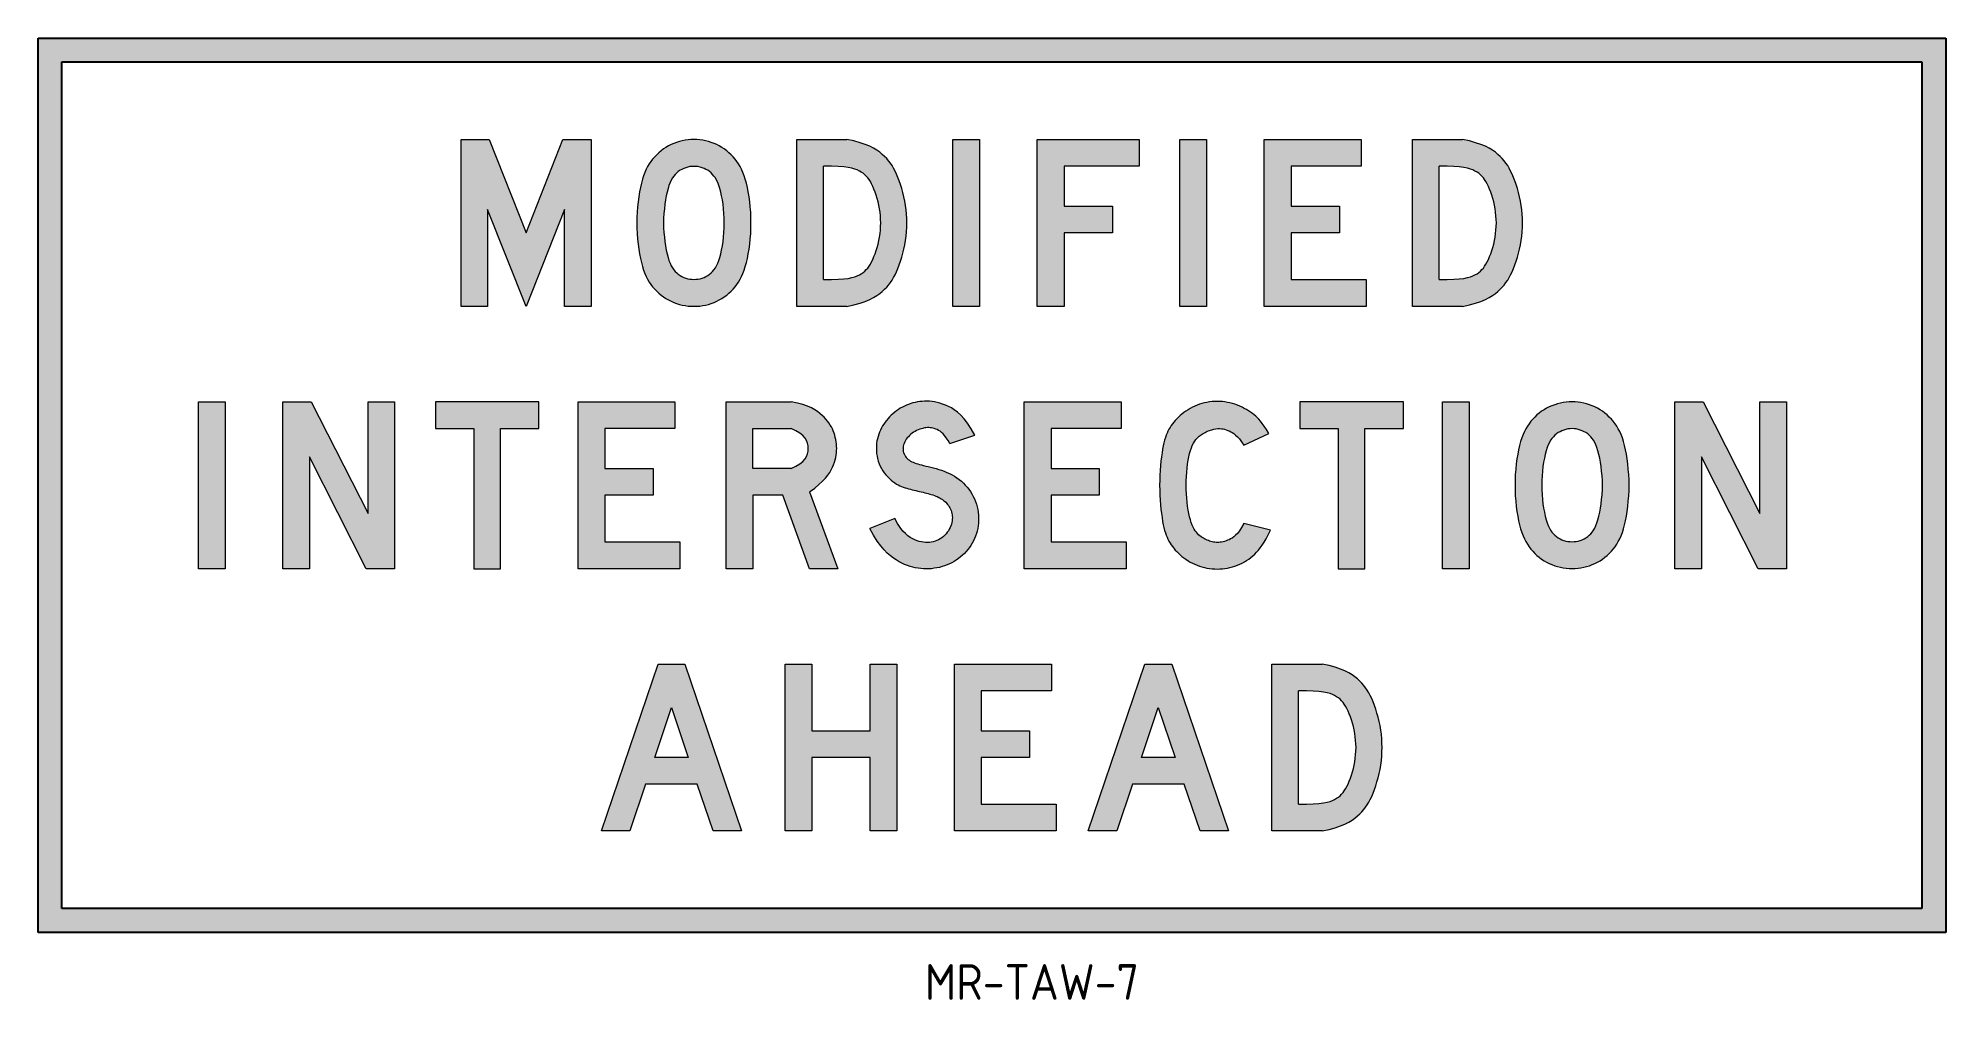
# Model space of a CAD drawing. Header units: millimetres. Extents: x 121 to 281, y 161 to 241.
import ezdxf

# ---------------------------------------------------------------- set-up
doc = ezdxf.new("R2010")
doc.units = ezdxf.units.MM
doc.layers.add('L35', color=3, linetype='Continuous')
doc.layers.add('T25', color=1, linetype='Continuous')
doc.styles.add('iso', font='iso.shx')

msp = doc.modelspace()

# ---------------------------------------------------------------- texts
at = {"layer": 'T25', "color": 3, "style": 'iso'}
msp.add_text('MR-TAW-7', height=3, dxfattribs=at).set_placement((195.51, 160.59))

# ---------------------------------------------------------------- hatches: boundary and pattern name
at = {"layer": 'T25'}
h = msp.add_hatch(color=256, dxfattribs=at)
h.paths.add_polyline_path([(121.14, 241.25), (281.14, 241.25), (281.14, 166.25), (121.14, 166.25)])
h.paths.add_polyline_path([(123.14, 239.25), (279.14, 239.25), (279.14, 168.25), (123.14, 168.25)], flags=16)
h = msp.add_hatch(color=256, dxfattribs=at)
h.paths.add_polyline_path([(165.28, 226.87), (165.28, 218.75), (167.52, 218.75), (167.52, 232.75), (165.14, 232.75), (162.06, 224.91), (158.98, 232.75), (156.61, 232.75), (156.61, 218.75), (158.84, 218.75), (158.84, 226.87), (162.06, 218.75)])
h.paths.add_polyline_path([(180.92, 225.3), (180.92, 225.75), (180.92, 226.2), (180.9, 226.66), (180.86, 227.1), (180.82, 227.53), (180.76, 227.95), (180.7, 228.35), (180.63, 228.73), (180.54, 229.09), (180.45, 229.41), (180.36, 229.71), (180.25, 229.99), (180.14, 230.25), (180.02, 230.49), (179.89, 230.71), (179.75, 230.91), (179.6, 231.11), (179.44, 231.3), (179.26, 231.47), (179.08, 231.64), (178.89, 231.8), (178.69, 231.95), (178.49, 232.08), (178.27, 232.21), (178.05, 232.32), (177.83, 232.42), (177.59, 232.5), (177.36, 232.58), (177.12, 232.64), (176.88, 232.68), (176.63, 232.72), (176.39, 232.74), (176.14, 232.75), (175.89, 232.74), (175.65, 232.72), (175.4, 232.68), (175.16, 232.64), (174.92, 232.58), (174.68, 232.5), (174.45, 232.42), (174.23, 232.32), (174.01, 232.21), (173.79, 232.08), (173.59, 231.95), (173.39, 231.8), (173.2, 231.64), (173.02, 231.47), (172.85, 231.3), (172.68, 231.11), (172.53, 230.91), (172.39, 230.71), (172.26, 230.49), (172.14, 230.25), (172.03, 229.99), (171.92, 229.71), (171.83, 229.41), (171.74, 229.09), (171.66, 228.73), (171.58, 228.35), (171.52, 227.95), (171.46, 227.53), (171.42, 227.1), (171.38, 226.66), (171.36, 226.2), (171.36, 225.75), (171.36, 225.3), (171.38, 224.85), (171.42, 224.4), (171.46, 223.97), (171.52, 223.55), (171.58, 223.15), (171.66, 222.77), (171.74, 222.42), (171.83, 222.09), (171.92, 221.79), (172.03, 221.51), (172.14, 221.25), (172.26, 221.02), (172.39, 220.79), (172.53, 220.59), (172.68, 220.39), (172.85, 220.2), (173.02, 220.02), (173.2, 219.86), (173.39, 219.7), (173.59, 219.55), (173.79, 219.42), (174.01, 219.29), (174.23, 219.18), (174.45, 219.08), (174.68, 219), (174.92, 218.92), (175.16, 218.86), (175.4, 218.82), (175.65, 218.78), (175.89, 218.76), (176.14, 218.76), (176.39, 218.76), (176.63, 218.78), (176.88, 218.82), (177.12, 218.86), (177.36, 218.92), (177.59, 219), (177.83, 219.08), (178.05, 219.18), (178.27, 219.29), (178.49, 219.42), (178.69, 219.55), (178.89, 219.7), (179.08, 219.86), (179.26, 220.02), (179.44, 220.2), (179.6, 220.39), (179.75, 220.59), (179.89, 220.79), (180.02, 221.02), (180.14, 221.25), (180.25, 221.51), (180.36, 221.79), (180.45, 222.09), (180.54, 222.42), (180.63, 222.77), (180.7, 223.15), (180.76, 223.55), (180.82, 223.97), (180.86, 224.4), (180.9, 224.85)])
h.paths.add_polyline_path([(178.68, 225.35), (178.66, 224.95), (178.62, 224.56), (178.58, 224.18), (178.53, 223.82), (178.46, 223.47), (178.39, 223.16), (178.31, 222.86), (178.23, 222.6), (178.14, 222.37), (178.04, 222.16), (177.94, 221.98), (177.82, 221.82), (177.7, 221.68), (177.58, 221.55), (177.44, 221.44), (177.23, 221.29), (176.91, 221.14), (176.57, 221.05), (176.22, 221), (175.88, 221.02), (175.53, 221.09), (175.2, 221.21), (174.98, 221.34), (174.83, 221.44), (174.7, 221.55), (174.57, 221.68), (174.45, 221.82), (174.34, 221.98), (174.24, 222.16), (174.14, 222.37), (174.05, 222.6), (173.97, 222.86), (173.89, 223.16), (173.82, 223.47), (173.75, 223.82), (173.7, 224.18), (173.66, 224.56), (173.62, 224.95), (173.6, 225.35), (173.6, 225.75), (173.6, 226.15), (173.62, 226.55), (173.66, 226.94), (173.7, 227.32), (173.75, 227.68), (173.82, 228.02), (173.89, 228.34), (173.97, 228.63), (174.05, 228.9), (174.14, 229.13), (174.24, 229.34), (174.34, 229.52), (174.45, 229.68), (174.57, 229.82), (174.7, 229.95), (174.83, 230.06), (175.05, 230.21), (175.37, 230.36), (175.7, 230.45), (176.05, 230.5), (176.31, 230.49), (176.57, 230.45), (176.91, 230.36), (177.23, 230.21), (177.44, 230.06), (177.58, 229.95), (177.7, 229.82), (177.82, 229.68), (177.94, 229.52), (178.04, 229.34), (178.14, 229.13), (178.23, 228.9), (178.31, 228.63), (178.39, 228.34), (178.46, 228.02), (178.53, 227.68), (178.58, 227.32), (178.62, 226.94), (178.66, 226.55), (178.68, 226.15), (178.68, 225.75)], flags=16)
h.paths.add_polyline_path([(193.99, 225.38), (194, 225.75), (193.99, 226.12), (193.97, 226.49), (193.94, 226.85), (193.89, 227.22), (193.83, 227.58), (193.75, 227.94), (193.67, 228.29), (193.57, 228.63), (193.47, 228.96), (193.36, 229.27), (193.25, 229.57), (193.13, 229.85), (193.01, 230.1), (192.89, 230.34), (192.76, 230.56), (192.62, 230.76), (192.47, 230.95), (192.31, 231.14), (192.13, 231.32), (191.94, 231.49), (191.73, 231.67), (191.49, 231.84), (191.21, 232.01), (190.89, 232.18), (190.51, 232.33), (190.07, 232.48), (189.55, 232.62), (188.96, 232.75), (184.76, 232.75), (184.76, 218.75), (188.96, 218.75), (189.55, 218.88), (190.07, 219.02), (190.51, 219.16), (190.89, 219.32), (191.21, 219.49), (191.49, 219.66), (191.73, 219.83), (191.94, 220), (192.13, 220.18), (192.31, 220.36), (192.47, 220.54), (192.62, 220.74), (192.76, 220.94), (192.89, 221.16), (193.01, 221.4), (193.13, 221.65), (193.25, 221.93), (193.36, 222.23), (193.47, 222.54), (193.57, 222.87), (193.67, 223.21), (193.75, 223.56), (193.83, 223.92), (193.89, 224.28), (193.94, 224.65), (193.97, 225.01)])
h.paths.add_polyline_path([(187, 230.51), (187.67, 230.5), (188.23, 230.48), (188.7, 230.44), (189.08, 230.39), (189.38, 230.33), (189.63, 230.26), (189.84, 230.19), (190.02, 230.1), (190.18, 230.01), (190.33, 229.91), (190.47, 229.79), (190.6, 229.67), (190.72, 229.53), (190.83, 229.38), (190.94, 229.21), (191.04, 229.02), (191.14, 228.81), (191.24, 228.58), (191.34, 228.33), (191.43, 228.07), (191.51, 227.8), (191.59, 227.52), (191.65, 227.23), (191.71, 226.94), (191.75, 226.64), (191.78, 226.35), (191.8, 226.05), (191.81, 225.75), (191.8, 225.45), (191.78, 225.15), (191.75, 224.86), (191.71, 224.56), (191.65, 224.27), (191.59, 223.98), (191.51, 223.7), (191.43, 223.43), (191.34, 223.16), (191.24, 222.92), (191.14, 222.69), (191.04, 222.48), (190.94, 222.29), (190.83, 222.12), (190.72, 221.96), (190.6, 221.83), (190.47, 221.7), (190.33, 221.59), (190.18, 221.49), (190.02, 221.4), (189.84, 221.31), (189.63, 221.23), (189.38, 221.16), (189.08, 221.1), (188.7, 221.06), (188.23, 221.02), (187.67, 221), (187, 220.99)], flags=16)
h.paths.add_polyline_path([(200.1, 232.75), (197.86, 232.75), (197.86, 218.75), (200.1, 218.75)])
h.paths.add_polyline_path([(211.24, 227.15), (207.18, 227.15), (207.18, 230.51), (213.48, 230.51), (213.48, 232.75), (204.94, 232.75), (204.94, 218.75), (207.18, 218.75), (207.18, 224.91), (211.24, 224.91)])
h.paths.add_polyline_path([(219.14, 232.75), (216.9, 232.75), (216.9, 218.75), (219.14, 218.75)])
h.paths.add_polyline_path([(226.22, 224.91), (230.28, 224.91), (230.28, 227.15), (226.22, 227.15), (226.22, 230.51), (232.1, 230.51), (232.1, 232.75), (223.98, 232.75), (223.98, 218.75), (232.52, 218.75), (232.52, 220.99), (226.22, 220.99)])
h.paths.add_polyline_path([(245.62, 225.38), (245.63, 225.75), (245.62, 226.12), (245.6, 226.49), (245.57, 226.85), (245.52, 227.22), (245.46, 227.58), (245.38, 227.94), (245.3, 228.29), (245.21, 228.63), (245.1, 228.96), (244.99, 229.27), (244.88, 229.57), (244.76, 229.85), (244.64, 230.1), (244.52, 230.34), (244.39, 230.56), (244.25, 230.76), (244.1, 230.95), (243.94, 231.14), (243.76, 231.32), (243.57, 231.49), (243.36, 231.67), (243.12, 231.84), (242.84, 232.01), (242.52, 232.18), (242.14, 232.33), (241.7, 232.48), (241.19, 232.62), (240.59, 232.75), (236.4, 232.75), (236.4, 218.75), (240.59, 218.75), (241.19, 218.88), (241.7, 219.02), (242.14, 219.16), (242.52, 219.32), (242.84, 219.49), (243.12, 219.66), (243.36, 219.83), (243.57, 220), (243.76, 220.18), (243.94, 220.36), (244.1, 220.54), (244.25, 220.74), (244.39, 220.94), (244.52, 221.16), (244.64, 221.4), (244.76, 221.65), (244.88, 221.93), (244.99, 222.23), (245.1, 222.54), (245.21, 222.87), (245.3, 223.21), (245.38, 223.56), (245.46, 223.92), (245.52, 224.28), (245.57, 224.65), (245.6, 225.01)])
h.paths.add_polyline_path([(238.64, 230.51), (239.31, 230.5), (239.87, 230.48), (240.33, 230.44), (240.71, 230.39), (241.02, 230.33), (241.27, 230.26), (241.47, 230.19), (241.65, 230.1), (241.82, 230.01), (241.96, 229.91), (242.1, 229.79), (242.23, 229.67), (242.35, 229.53), (242.46, 229.38), (242.57, 229.21), (242.67, 229.02), (242.78, 228.81), (242.87, 228.58), (242.97, 228.33), (243.06, 228.07), (243.14, 227.8), (243.22, 227.52), (243.28, 227.23), (243.34, 226.94), (243.38, 226.64), (243.41, 226.35), (243.43, 226.05), (243.44, 225.75), (243.43, 225.45), (243.41, 225.15), (243.38, 224.86), (243.34, 224.56), (243.28, 224.27), (243.22, 223.98), (243.14, 223.7), (243.06, 223.43), (242.97, 223.16), (242.87, 222.92), (242.78, 222.69), (242.67, 222.48), (242.57, 222.29), (242.46, 222.12), (242.35, 221.96), (242.23, 221.83), (242.1, 221.7), (241.96, 221.59), (241.82, 221.49), (241.65, 221.4), (241.47, 221.31), (241.27, 221.23), (241.02, 221.16), (240.71, 221.1), (240.33, 221.06), (239.87, 221.02), (239.31, 221), (238.64, 220.99)], flags=16)
h.paths.add_polyline_path([(136.82, 210.75), (134.59, 210.75), (134.59, 196.75), (136.82, 196.75)])
h.paths.add_polyline_path([(143.91, 206.13), (148.66, 196.75), (151.04, 196.75), (151.04, 210.75), (148.81, 210.75), (148.81, 201.37), (144.05, 210.75), (141.67, 210.75), (141.67, 196.75), (143.91, 196.75)])
h.paths.add_polyline_path([(159.93, 208.51), (163.14, 208.51), (163.14, 210.75), (154.47, 210.75), (154.47, 208.51), (157.69, 208.51), (157.69, 196.75), (159.93, 196.75)])
h.paths.add_polyline_path([(172.72, 205.15), (168.67, 205.15), (168.67, 208.51), (174.55, 208.51), (174.55, 210.75), (166.43, 210.75), (166.43, 196.75), (174.96, 196.75), (174.96, 198.99), (168.67, 198.99), (168.67, 202.91), (172.72, 202.91)])
h.paths.add_polyline_path([(186.63, 203.8), (186.93, 204.08), (187.17, 204.34), (187.37, 204.59), (187.53, 204.82), (187.66, 205.05), (187.76, 205.26), (187.85, 205.47), (187.93, 205.68), (187.99, 205.88), (188.04, 206.07), (188.07, 206.27), (188.1, 206.46), (188.11, 206.65), (188.12, 206.83), (188.11, 207.02), (188.1, 207.21), (188.08, 207.4), (188.04, 207.58), (188, 207.76), (187.95, 207.94), (187.9, 208.12), (187.83, 208.3), (187.75, 208.47), (187.67, 208.64), (187.57, 208.8), (187.46, 208.97), (187.34, 209.13), (187.21, 209.29), (187.06, 209.45), (186.9, 209.61), (186.71, 209.77), (186.51, 209.92), (186.27, 210.08), (185.99, 210.23), (185.66, 210.37), (185.27, 210.51), (184.82, 210.63), (184.3, 210.75), (178.84, 210.75), (178.84, 196.75), (181.08, 196.75), (181.08, 202.91), (183.6, 202.91), (185.84, 196.75), (188.21, 196.75), (185.84, 203.19), (186.27, 203.51)])
h.paths.add_polyline_path([(181.08, 205.15), (181.08, 208.51), (184.3, 208.51), (184.7, 208.32), (185.02, 208.12), (185.27, 207.92), (185.46, 207.71), (185.59, 207.49), (185.67, 207.28), (185.72, 207.05), (185.73, 206.83), (185.72, 206.61), (185.67, 206.39), (185.59, 206.17), (185.46, 205.95), (185.27, 205.74), (185.02, 205.54), (184.7, 205.34), (184.3, 205.15)], flags=16)
h.paths.add_polyline_path([(199.06, 203.59), (198.9, 203.76), (198.74, 203.93), (198.57, 204.09), (198.38, 204.23), (198.19, 204.37), (198, 204.5), (197.79, 204.62), (197.58, 204.73), (197.36, 204.83), (197.14, 204.92), (196.91, 205), (196.68, 205.08), (196.45, 205.14), (196.23, 205.21), (196, 205.26), (195.79, 205.31), (195.59, 205.36), (195.4, 205.41), (195.22, 205.45), (195.06, 205.49), (194.83, 205.56), (194.58, 205.65), (194.36, 205.75), (194.16, 205.88), (193.99, 206.04), (193.85, 206.22), (193.75, 206.42), (193.69, 206.63), (193.68, 206.86), (193.71, 207.09), (193.79, 207.32), (193.91, 207.55), (194.07, 207.77), (194.28, 207.97), (194.5, 208.15), (194.75, 208.3), (195.02, 208.42), (195.28, 208.51), (195.54, 208.56), (195.79, 208.58), (196.02, 208.57), (196.24, 208.52), (196.48, 208.44), (196.72, 208.31), (196.9, 208.18), (197.04, 208.06), (197.17, 207.91), (197.31, 207.73), (197.46, 207.51), (197.61, 207.25), (199.71, 207.95), (199.39, 208.49), (199.09, 208.95), (198.8, 209.32), (198.52, 209.63), (198.25, 209.87), (197.98, 210.07), (197.73, 210.23), (197.48, 210.36), (197.24, 210.47), (197, 210.56), (196.77, 210.63), (196.55, 210.69), (196.33, 210.74), (196.11, 210.77), (195.9, 210.79), (195.69, 210.79), (195.49, 210.79), (195.29, 210.78), (195.09, 210.76), (194.89, 210.73), (194.7, 210.7), (194.51, 210.65), (194.33, 210.59), (194.15, 210.53), (193.97, 210.46), (193.79, 210.38), (193.62, 210.29), (193.45, 210.2), (193.29, 210.1), (193.13, 209.99), (192.98, 209.87), (192.83, 209.75), (192.69, 209.62), (192.55, 209.48), (192.42, 209.34), (192.3, 209.19), (192.18, 209.04), (192.07, 208.88), (191.97, 208.72), (191.88, 208.55), (191.79, 208.38), (191.71, 208.21), (191.64, 208.03), (191.58, 207.84), (191.53, 207.65), (191.49, 207.46), (191.46, 207.26), (191.44, 207.05), (191.44, 206.84), (191.44, 206.63), (191.46, 206.41), (191.5, 206.19), (191.54, 205.98), (191.6, 205.76), (191.67, 205.55), (191.76, 205.35), (191.87, 205.15), (191.98, 204.96), (192.11, 204.78), (192.25, 204.61), (192.39, 204.45), (192.54, 204.31), (192.68, 204.17), (192.83, 204.05), (192.98, 203.95), (193.13, 203.85), (193.27, 203.77), (193.41, 203.7), (193.56, 203.64), (193.7, 203.59), (193.85, 203.54), (194, 203.49), (194.15, 203.45), (194.3, 203.41), (194.45, 203.37), (194.6, 203.33), (194.76, 203.3), (194.91, 203.26), (195.06, 203.23), (195.21, 203.19), (195.36, 203.16), (195.58, 203.1), (195.86, 203.03), (196.12, 202.95), (196.38, 202.86), (196.61, 202.76), (196.83, 202.64), (197.04, 202.51), (197.22, 202.36), (197.38, 202.19), (197.52, 201.99), (197.64, 201.78), (197.73, 201.56), (197.79, 201.33), (197.82, 201.09), (197.81, 200.83), (197.76, 200.56), (197.66, 200.28), (197.52, 200), (197.35, 199.73), (197.13, 199.5), (196.88, 199.3), (196.59, 199.14), (196.29, 199.03), (195.97, 198.96), (195.64, 198.94), (195.39, 198.96), (195.22, 198.99), (195.04, 199.03), (194.86, 199.09), (194.68, 199.16), (194.49, 199.25), (194.29, 199.36), (194.09, 199.51), (193.88, 199.69), (193.67, 199.91), (193.45, 200.2), (193.22, 200.54), (192.99, 200.95), (190.89, 200.11), (191.21, 199.55), (191.52, 199.07), (191.81, 198.66), (192.09, 198.33), (192.36, 198.05), (192.62, 197.83), (192.87, 197.64), (193.11, 197.48), (193.35, 197.33), (193.58, 197.21), (193.81, 197.1), (194.04, 197.01), (194.27, 196.94), (194.49, 196.87), (194.71, 196.82), (194.94, 196.78), (195.16, 196.76), (195.39, 196.74), (195.62, 196.73), (195.84, 196.74), (196.07, 196.75), (196.29, 196.78), (196.52, 196.81), (196.73, 196.86), (196.95, 196.92), (197.16, 196.98), (197.37, 197.06), (197.57, 197.15), (197.77, 197.24), (197.96, 197.35), (198.14, 197.47), (198.32, 197.59), (198.5, 197.73), (198.66, 197.87), (198.82, 198.02), (198.97, 198.18), (199.11, 198.35), (199.24, 198.52), (199.36, 198.7), (199.48, 198.89), (199.58, 199.08), (199.67, 199.28), (199.75, 199.48), (199.83, 199.69), (199.89, 199.9), (199.94, 200.12), (199.97, 200.34), (200, 200.56), (200.01, 200.79), (200.01, 201.02), (200, 201.25), (199.97, 201.48), (199.94, 201.71), (199.89, 201.94), (199.83, 202.16), (199.75, 202.38), (199.67, 202.6), (199.57, 202.81), (199.46, 203.02), (199.33, 203.22), (199.2, 203.41)])
h.paths.add_polyline_path([(210.14, 205.15), (206.09, 205.15), (206.09, 208.51), (211.96, 208.51), (211.96, 210.75), (203.85, 210.75), (203.85, 196.75), (212.38, 196.75), (212.38, 198.99), (206.09, 198.99), (206.09, 202.91), (210.14, 202.91)])
h.paths.add_polyline_path([(217.44, 204.48), (217.47, 204.84), (217.5, 205.19), (217.54, 205.52), (217.59, 205.84), (217.65, 206.14), (217.71, 206.41), (217.78, 206.66), (217.86, 206.89), (217.94, 207.09), (218.03, 207.27), (218.14, 207.44), (218.25, 207.59), (218.38, 207.73), (218.52, 207.86), (218.67, 207.98), (218.84, 208.08), (219.02, 208.18), (219.2, 208.27), (219.38, 208.34), (219.57, 208.4), (219.75, 208.45), (220, 208.5), (220.3, 208.51), (220.58, 208.46), (220.84, 208.38), (221.12, 208.26), (221.37, 208.13), (221.57, 207.96), (221.72, 207.82), (221.89, 207.63), (222.07, 207.4), (222.27, 207.11), (224.37, 208.09), (224.15, 208.43), (223.97, 208.71), (223.8, 208.94), (223.66, 209.12), (223.52, 209.28), (223.39, 209.42), (223.26, 209.53), (223.13, 209.65), (222.98, 209.76), (222.83, 209.87), (222.66, 209.98), (222.49, 210.09), (222.3, 210.19), (222.12, 210.29), (221.92, 210.38), (221.72, 210.46), (221.52, 210.54), (221.31, 210.6), (221.1, 210.66), (220.89, 210.7), (220.68, 210.74), (220.46, 210.76), (220.25, 210.78), (220.03, 210.78), (219.82, 210.78), (219.6, 210.76), (219.39, 210.74), (219.17, 210.7), (218.96, 210.66), (218.75, 210.6), (218.55, 210.54), (218.34, 210.46), (218.15, 210.38), (217.95, 210.29), (217.76, 210.19), (217.58, 210.08), (217.4, 209.97), (217.23, 209.85), (217.07, 209.72), (216.91, 209.6), (216.77, 209.46), (216.63, 209.33), (216.51, 209.19), (216.39, 209.05), (216.28, 208.9), (216.17, 208.75), (216.07, 208.6), (215.98, 208.44), (215.9, 208.28), (215.82, 208.12), (215.75, 207.94), (215.68, 207.75), (215.61, 207.54), (215.55, 207.31), (215.5, 207.06), (215.44, 206.78), (215.4, 206.47), (215.35, 206.13), (215.31, 205.77), (215.27, 205.39), (215.24, 204.99), (215.22, 204.59), (215.21, 204.17), (215.2, 203.75), (215.21, 203.33), (215.22, 202.92), (215.24, 202.51), (215.27, 202.11), (215.31, 201.73), (215.35, 201.37), (215.4, 201.03), (215.44, 200.72), (215.5, 200.44), (215.55, 200.19), (215.61, 199.96), (215.68, 199.75), (215.75, 199.56), (215.82, 199.38), (215.9, 199.22), (215.98, 199.06), (216.07, 198.9), (216.17, 198.75), (216.28, 198.6), (216.39, 198.46), (216.51, 198.31), (216.63, 198.18), (216.77, 198.04), (216.91, 197.91), (217.07, 197.78), (217.23, 197.65), (217.4, 197.54), (217.58, 197.42), (217.76, 197.31), (217.95, 197.21), (218.15, 197.12), (218.34, 197.04), (218.55, 196.96), (218.75, 196.9), (218.96, 196.85), (219.17, 196.8), (219.39, 196.77), (219.6, 196.74), (219.82, 196.73), (220.03, 196.72), (220.25, 196.73), (220.46, 196.74), (220.68, 196.77), (220.89, 196.8), (221.1, 196.85), (221.31, 196.9), (221.52, 196.96), (221.72, 197.04), (221.92, 197.12), (222.12, 197.21), (222.31, 197.32), (222.49, 197.43), (222.67, 197.55), (222.85, 197.68), (223.02, 197.82), (223.18, 197.97), (223.33, 198.13), (223.49, 198.3), (223.64, 198.5), (223.79, 198.72), (223.96, 198.97), (224.13, 199.26), (224.31, 199.59), (224.51, 199.97), (222.27, 200.53), (222.07, 200.2), (221.89, 199.93), (221.72, 199.71), (221.56, 199.55), (221.35, 199.36), (221.15, 199.24), (220.96, 199.16), (220.7, 199.06), (220.46, 198.99), (220.22, 198.95), (220, 198.94), (219.77, 198.96), (219.56, 199.01), (219.35, 199.08), (219.12, 199.17), (218.92, 199.27), (218.71, 199.39), (218.52, 199.54), (218.32, 199.74), (218.14, 200), (218.01, 200.23), (217.93, 200.41), (217.85, 200.62), (217.78, 200.84), (217.71, 201.09), (217.65, 201.37), (217.59, 201.67), (217.54, 201.98), (217.5, 202.32), (217.47, 202.66), (217.44, 203.02), (217.43, 203.38), (217.42, 203.75), (217.43, 204.12)])
h.paths.add_polyline_path([(232.42, 208.51), (235.64, 208.51), (235.64, 210.75), (226.97, 210.75), (226.97, 208.51), (230.18, 208.51), (230.18, 196.75), (232.42, 196.75)])
h.paths.add_polyline_path([(241.17, 210.75), (238.93, 210.75), (238.93, 196.75), (241.17, 196.75)])
h.paths.add_polyline_path([(254.57, 203.3), (254.57, 203.75), (254.57, 204.21), (254.55, 204.66), (254.51, 205.1), (254.47, 205.53), (254.41, 205.95), (254.35, 206.35), (254.28, 206.73), (254.19, 207.09), (254.1, 207.41), (254.01, 207.72), (253.9, 207.99), (253.79, 208.25), (253.67, 208.49), (253.54, 208.71), (253.4, 208.91), (253.25, 209.11), (253.09, 209.3), (252.91, 209.47), (252.73, 209.64), (252.54, 209.8), (252.34, 209.95), (252.14, 210.08), (251.92, 210.21), (251.7, 210.32), (251.48, 210.42), (251.25, 210.5), (251.01, 210.58), (250.77, 210.64), (250.53, 210.68), (250.29, 210.72), (250.04, 210.74), (249.79, 210.75), (249.55, 210.74), (249.3, 210.72), (249.05, 210.68), (248.81, 210.64), (248.57, 210.58), (248.34, 210.5), (248.1, 210.42), (247.88, 210.32), (247.66, 210.21), (247.44, 210.08), (247.24, 209.95), (247.04, 209.8), (246.85, 209.64), (246.67, 209.47), (246.5, 209.3), (246.33, 209.11), (246.18, 208.91), (246.04, 208.71), (245.91, 208.49), (245.79, 208.25), (245.68, 207.99), (245.57, 207.72), (245.48, 207.41), (245.39, 207.09), (245.31, 206.73), (245.23, 206.35), (245.17, 205.95), (245.11, 205.53), (245.07, 205.1), (245.03, 204.66), (245.01, 204.21), (245.01, 203.75), (245.01, 203.3), (245.03, 202.85), (245.07, 202.4), (245.11, 201.97), (245.17, 201.55), (245.23, 201.15), (245.31, 200.77), (245.39, 200.42), (245.48, 200.09), (245.57, 199.79), (245.68, 199.51), (245.79, 199.26), (245.91, 199.02), (246.04, 198.8), (246.18, 198.59), (246.33, 198.4), (246.5, 198.21), (246.67, 198.03), (246.85, 197.86), (247.04, 197.71), (247.24, 197.56), (247.44, 197.42), (247.66, 197.3), (247.88, 197.19), (248.1, 197.09), (248.34, 197), (248.57, 196.93), (248.81, 196.87), (249.05, 196.82), (249.3, 196.79), (249.55, 196.77), (249.79, 196.76), (250.04, 196.77), (250.29, 196.79), (250.53, 196.82), (250.77, 196.87), (251.01, 196.93), (251.25, 197), (251.48, 197.09), (251.7, 197.19), (251.92, 197.3), (252.14, 197.42), (252.34, 197.56), (252.54, 197.71), (252.73, 197.86), (252.91, 198.03), (253.09, 198.21), (253.25, 198.4), (253.4, 198.59), (253.54, 198.8), (253.67, 199.02), (253.79, 199.26), (253.9, 199.51), (254.01, 199.79), (254.1, 200.09), (254.19, 200.42), (254.28, 200.77), (254.35, 201.15), (254.41, 201.55), (254.47, 201.97), (254.51, 202.4), (254.55, 202.85)])
h.paths.add_polyline_path([(247.25, 203.35), (247.25, 203.75), (247.25, 204.15), (247.27, 204.55), (247.31, 204.94), (247.35, 205.32), (247.4, 205.68), (247.47, 206.02), (247.54, 206.34), (247.62, 206.64), (247.7, 206.9), (247.79, 207.13), (247.89, 207.34), (247.99, 207.52), (248.1, 207.68), (248.22, 207.82), (248.35, 207.95), (248.49, 208.06), (248.63, 208.16), (248.86, 208.29), (249.19, 208.41), (249.44, 208.47), (249.62, 208.49), (249.88, 208.5), (250.23, 208.46), (250.56, 208.36), (250.88, 208.21), (251.1, 208.06), (251.23, 207.95), (251.36, 207.82), (251.48, 207.68), (251.59, 207.52), (251.69, 207.34), (251.79, 207.13), (251.88, 206.9), (251.96, 206.64), (252.04, 206.34), (252.11, 206.02), (252.18, 205.68), (252.23, 205.32), (252.27, 204.94), (252.31, 204.55), (252.33, 204.15), (252.33, 203.75), (252.33, 203.35), (252.31, 202.95), (252.27, 202.56), (252.23, 202.18), (252.18, 201.82), (252.11, 201.48), (252.04, 201.16), (251.96, 200.86), (251.88, 200.6), (251.79, 200.37), (251.69, 200.16), (251.59, 199.98), (251.48, 199.82), (251.36, 199.68), (251.23, 199.55), (251.1, 199.44), (250.88, 199.29), (250.56, 199.15), (250.23, 199.05), (249.88, 199), (249.62, 199.02), (249.36, 199.05), (249.02, 199.15), (248.78, 199.26), (248.63, 199.34), (248.49, 199.44), (248.35, 199.55), (248.22, 199.68), (248.1, 199.82), (247.99, 199.98), (247.89, 200.16), (247.79, 200.37), (247.7, 200.6), (247.62, 200.86), (247.54, 201.16), (247.47, 201.48), (247.4, 201.82), (247.35, 202.18), (247.31, 202.56), (247.27, 202.95)], flags=16)
h.paths.add_polyline_path([(260.65, 206.13), (265.41, 196.75), (267.78, 196.75), (267.78, 210.75), (265.55, 210.75), (265.55, 201.37), (260.79, 210.75), (258.41, 210.75), (258.41, 196.75), (260.65, 196.75)])
h.paths.add_polyline_path([(175.37, 188.75), (173.14, 188.75), (168.38, 174.75), (170.76, 174.75), (172.09, 178.67), (176.42, 178.67), (177.76, 174.75), (180.13, 174.75)])
h.paths.add_polyline_path([(172.86, 180.91), (174.26, 185.11), (175.65, 180.91)], flags=16)
h.paths.add_polyline_path([(193.16, 188.75), (190.92, 188.75), (190.92, 183.15), (186.02, 183.15), (186.02, 188.75), (183.78, 188.75), (183.78, 174.75), (186.02, 174.75), (186.02, 180.91), (190.92, 180.91), (190.92, 174.75), (193.16, 174.75)])
h.paths.add_polyline_path([(204.29, 183.15), (200.24, 183.15), (200.24, 186.51), (206.12, 186.51), (206.12, 188.75), (198, 188.75), (198, 174.75), (206.53, 174.75), (206.53, 176.99), (200.24, 176.99), (200.24, 180.91), (204.29, 180.91)])
h.paths.add_polyline_path([(216.21, 188.75), (213.97, 188.75), (209.21, 174.75), (211.6, 174.75), (212.93, 178.67), (217.26, 178.67), (218.59, 174.75), (220.97, 174.75)])
h.paths.add_polyline_path([(213.69, 180.91), (215.09, 185.11), (216.49, 180.91)], flags=16)
h.paths.add_polyline_path([(233.83, 182.49), (233.8, 182.86), (233.75, 183.22), (233.69, 183.59), (233.61, 183.94), (233.53, 184.3), (233.43, 184.64), (233.33, 184.97), (233.22, 185.28), (233.11, 185.58), (232.99, 185.85), (232.87, 186.11), (232.74, 186.34), (232.61, 186.56), (232.47, 186.77), (232.32, 186.96), (232.16, 187.14), (231.99, 187.32), (231.79, 187.5), (231.58, 187.67), (231.34, 187.84), (231.07, 188.01), (230.74, 188.18), (230.37, 188.33), (229.93, 188.48), (229.41, 188.62), (228.82, 188.75), (224.62, 188.75), (224.62, 174.75), (228.82, 174.75), (229.41, 174.88), (229.93, 175.02), (230.37, 175.17), (230.74, 175.32), (231.07, 175.49), (231.34, 175.66), (231.58, 175.83), (231.79, 176.01), (231.99, 176.18), (232.16, 176.36), (232.32, 176.55), (232.47, 176.74), (232.61, 176.94), (232.74, 177.16), (232.87, 177.4), (232.99, 177.65), (233.11, 177.93), (233.22, 178.23), (233.33, 178.54), (233.43, 178.87), (233.53, 179.21), (233.61, 179.56), (233.69, 179.92), (233.75, 180.28), (233.8, 180.65), (233.83, 181.02), (233.85, 181.38), (233.86, 181.75), (233.85, 182.12)])
h.paths.add_polyline_path([(226.86, 186.51), (227.53, 186.5), (228.09, 186.48), (228.56, 186.44), (228.94, 186.39), (229.24, 186.34), (229.49, 186.27), (229.7, 186.19), (229.88, 186.1), (230.04, 186.01), (230.19, 185.91), (230.33, 185.8), (230.46, 185.67), (230.58, 185.54), (230.69, 185.38), (230.8, 185.21), (230.9, 185.02), (231, 184.81), (231.1, 184.58), (231.2, 184.33), (231.29, 184.07), (231.37, 183.8), (231.45, 183.52), (231.51, 183.23), (231.57, 182.94), (231.61, 182.64), (231.64, 182.35), (231.66, 182.05), (231.67, 181.75), (231.66, 181.45), (231.64, 181.15), (231.61, 180.86), (231.57, 180.56), (231.51, 180.27), (231.45, 179.98), (231.37, 179.7), (231.29, 179.43), (231.2, 179.17), (231.1, 178.92), (231, 178.69), (230.9, 178.48), (230.8, 178.29), (230.69, 178.12), (230.58, 177.97), (230.46, 177.83), (230.33, 177.7), (230.19, 177.59), (230.04, 177.49), (229.88, 177.4), (229.7, 177.31), (229.49, 177.23), (229.24, 177.17), (228.94, 177.11), (228.56, 177.06), (228.09, 177.02), (227.53, 177), (226.86, 176.99)], flags=16)

# ---------------------------------------------------------------- linework, layer by layer
at = {"color": 3, "lineweight": 0}
for points in [[(156.61, 232.75), (158.98, 232.75), (162.06, 224.91), (165.14, 232.75), (167.52, 232.75), (167.52, 218.75), (165.28, 218.75), (165.28, 226.87), (162.06, 218.75), (158.84, 226.87), (158.84, 218.75), (156.61, 218.75), (156.61, 232.75), (156.61, 232.75)], [(184.76, 218.75), (184.76, 232.75)], [(184.76, 232.75), (188.96, 232.75)], [(188.96, 218.75), (189.55, 218.88), (190.07, 219.02), (190.51, 219.16), (190.89, 219.32), (191.21, 219.49), (191.49, 219.66), (191.73, 219.83), (191.94, 220), (192.13, 220.18), (192.31, 220.36), (192.47, 220.54), (192.62, 220.74), (192.76, 220.94), (192.89, 221.16), (193.01, 221.4), (193.13, 221.65), (193.25, 221.93), (193.36, 222.23), (193.47, 222.54), (193.57, 222.87), (193.67, 223.21), (193.75, 223.56), (193.83, 223.92), (193.89, 224.28), (193.94, 224.65), (193.97, 225.01), (193.99, 225.38), (194, 225.75), (193.99, 226.12), (193.97, 226.49), (193.94, 226.85), (193.89, 227.22), (193.83, 227.58), (193.75, 227.94), (193.67, 228.29), (193.57, 228.63), (193.47, 228.96), (193.36, 229.27), (193.25, 229.57), (193.13, 229.85), (193.01, 230.1), (192.89, 230.34), (192.76, 230.56), (192.62, 230.76), (192.47, 230.95), (192.31, 231.14), (192.13, 231.32), (191.94, 231.49), (191.73, 231.67), (191.49, 231.84), (191.21, 232.01), (190.89, 232.18), (190.51, 232.33), (190.07, 232.48), (189.55, 232.62), (188.96, 232.75)], [(197.86, 232.75), (200.1, 232.75), (200.1, 218.75), (197.86, 218.75), (197.86, 232.75), (197.86, 232.75)], [(204.94, 232.75), (213.48, 232.75), (213.48, 230.51), (207.18, 230.51), (207.18, 227.15), (211.24, 227.15), (211.24, 224.91), (207.18, 224.91), (207.18, 218.75), (204.94, 218.75), (204.94, 232.75), (204.94, 232.75)], [(216.9, 232.75), (219.14, 232.75), (219.14, 218.75), (216.9, 218.75), (216.9, 232.75), (216.9, 232.75)], [(223.98, 232.75), (232.1, 232.75), (232.1, 230.51), (226.22, 230.51), (226.22, 227.15), (230.28, 227.15), (230.28, 224.91), (226.22, 224.91), (226.22, 220.99), (232.52, 220.99), (232.52, 218.75), (223.98, 218.75), (223.98, 232.75), (223.98, 232.75)], [(236.4, 218.75), (236.4, 232.75)], [(236.4, 232.75), (240.59, 232.75)], [(240.59, 218.75), (241.19, 218.88), (241.7, 219.02), (242.14, 219.16), (242.52, 219.32), (242.84, 219.49), (243.12, 219.66), (243.36, 219.83), (243.57, 220), (243.76, 220.18), (243.94, 220.36), (244.1, 220.54), (244.25, 220.74), (244.39, 220.94), (244.52, 221.16), (244.64, 221.4), (244.76, 221.65), (244.88, 221.93), (244.99, 222.23), (245.1, 222.54), (245.21, 222.87), (245.3, 223.21), (245.38, 223.56), (245.46, 223.92), (245.52, 224.28), (245.57, 224.65), (245.6, 225.01), (245.62, 225.38), (245.63, 225.75), (245.62, 226.12), (245.6, 226.49), (245.57, 226.85), (245.52, 227.22), (245.46, 227.58), (245.38, 227.94), (245.3, 228.29), (245.21, 228.63), (245.1, 228.96), (244.99, 229.27), (244.88, 229.57), (244.76, 229.85), (244.64, 230.1), (244.52, 230.34), (244.39, 230.56), (244.25, 230.76), (244.1, 230.95), (243.94, 231.14), (243.76, 231.32), (243.57, 231.49), (243.36, 231.67), (243.12, 231.84), (242.84, 232.01), (242.52, 232.18), (242.14, 232.33), (241.7, 232.48), (241.19, 232.62), (240.59, 232.75)], [(187, 220.99), (187.67, 221), (188.23, 221.02), (188.7, 221.06), (189.08, 221.1), (189.38, 221.16), (189.63, 221.23), (189.84, 221.31), (190.02, 221.4), (190.18, 221.49), (190.33, 221.59), (190.47, 221.7), (190.6, 221.83), (190.72, 221.96), (190.83, 222.12), (190.94, 222.29), (191.04, 222.48), (191.14, 222.69), (191.24, 222.92), (191.34, 223.16), (191.43, 223.43), (191.51, 223.7), (191.59, 223.98), (191.65, 224.27), (191.71, 224.56), (191.75, 224.86), (191.78, 225.15), (191.8, 225.45), (191.81, 225.75), (191.8, 226.05), (191.78, 226.35), (191.75, 226.64), (191.71, 226.94), (191.65, 227.23), (191.59, 227.52), (191.51, 227.8), (191.43, 228.07), (191.34, 228.33), (191.24, 228.58), (191.14, 228.81), (191.04, 229.02), (190.94, 229.21), (190.83, 229.38), (190.72, 229.53), (190.6, 229.67), (190.47, 229.79), (190.33, 229.91), (190.18, 230.01), (190.02, 230.1), (189.84, 230.19), (189.63, 230.26), (189.38, 230.33), (189.08, 230.39), (188.7, 230.44), (188.23, 230.48), (187.67, 230.5), (187, 230.51)], [(187, 220.99), (187, 230.51)], [(238.64, 220.99), (239.31, 221), (239.87, 221.02), (240.33, 221.06), (240.71, 221.1), (241.02, 221.16), (241.27, 221.23), (241.47, 221.31), (241.65, 221.4), (241.82, 221.49), (241.96, 221.59), (242.1, 221.7), (242.23, 221.83), (242.35, 221.96), (242.46, 222.12), (242.57, 222.29), (242.67, 222.48), (242.78, 222.69), (242.87, 222.92), (242.97, 223.16), (243.06, 223.43), (243.14, 223.7), (243.22, 223.98), (243.28, 224.27), (243.34, 224.56), (243.38, 224.86), (243.41, 225.15), (243.43, 225.45), (243.44, 225.75), (243.43, 226.05), (243.41, 226.35), (243.38, 226.64), (243.34, 226.94), (243.28, 227.23), (243.22, 227.52), (243.14, 227.8), (243.06, 228.07), (242.97, 228.33), (242.87, 228.58), (242.78, 228.81), (242.67, 229.02), (242.57, 229.21), (242.46, 229.38), (242.35, 229.53), (242.23, 229.67), (242.1, 229.79), (241.96, 229.91), (241.82, 230.01), (241.65, 230.1), (241.47, 230.19), (241.27, 230.26), (241.02, 230.33), (240.71, 230.39), (240.33, 230.44), (239.87, 230.48), (239.31, 230.5), (238.64, 230.51)], [(238.64, 220.99), (238.64, 230.51)], [(188.96, 218.75), (184.76, 218.75)], [(240.59, 218.75), (236.4, 218.75)], [(134.59, 210.75), (136.82, 210.75), (136.82, 196.75), (134.59, 196.75), (134.59, 210.75), (134.59, 210.75)], [(141.67, 210.75), (144.05, 210.75), (148.81, 201.37), (148.81, 210.75), (151.04, 210.75), (151.04, 196.75), (148.66, 196.75), (143.91, 206.13), (143.91, 196.75), (141.67, 196.75), (141.67, 210.75), (141.67, 210.75)], [(154.47, 210.75), (154.47, 208.51), (157.69, 208.51), (157.69, 196.75), (159.93, 196.75), (159.93, 208.51), (163.14, 208.51), (163.14, 210.75), (154.47, 210.75), (154.47, 210.75)], [(166.43, 210.75), (174.55, 210.75), (174.55, 208.51), (168.67, 208.51), (168.67, 205.15), (172.72, 205.15), (172.72, 202.91), (168.67, 202.91), (168.67, 198.99), (174.96, 198.99), (174.96, 196.75), (166.43, 196.75), (166.43, 210.75), (166.43, 210.75)], [(185.84, 203.19), (188.21, 196.75), (185.84, 196.75), (183.6, 202.91), (181.08, 202.91), (181.08, 196.75), (178.84, 196.75), (178.84, 210.75)], [(178.84, 210.75), (184.3, 210.75)], [(185.84, 203.19), (186.27, 203.51), (186.63, 203.8), (186.93, 204.08), (187.17, 204.34), (187.37, 204.59), (187.53, 204.82), (187.66, 205.05), (187.76, 205.26), (187.85, 205.47), (187.93, 205.68), (187.99, 205.88), (188.04, 206.07), (188.07, 206.27), (188.1, 206.46), (188.11, 206.65), (188.12, 206.83), (188.11, 207.02), (188.1, 207.21), (188.08, 207.4), (188.04, 207.58), (188, 207.76), (187.95, 207.94), (187.9, 208.12), (187.83, 208.3), (187.75, 208.47), (187.67, 208.64), (187.57, 208.8), (187.46, 208.97), (187.34, 209.13), (187.21, 209.29), (187.06, 209.45), (186.9, 209.61), (186.71, 209.77), (186.51, 209.92), (186.27, 210.08), (185.99, 210.23), (185.66, 210.37), (185.27, 210.51), (184.82, 210.63), (184.3, 210.75)], [(199.71, 207.95), (199.39, 208.49), (199.09, 208.95), (198.8, 209.32), (198.52, 209.63), (198.25, 209.87), (197.98, 210.07), (197.73, 210.23), (197.48, 210.36), (197.24, 210.47), (197, 210.56), (196.77, 210.63), (196.55, 210.69), (196.33, 210.74), (196.11, 210.77), (195.9, 210.79), (195.69, 210.79), (195.49, 210.79), (195.29, 210.78), (195.09, 210.76), (194.89, 210.73), (194.7, 210.7), (194.51, 210.65), (194.33, 210.59), (194.15, 210.53), (193.97, 210.46), (193.79, 210.38), (193.62, 210.29), (193.45, 210.2), (193.29, 210.1), (193.13, 209.99), (192.98, 209.87), (192.83, 209.75), (192.69, 209.62), (192.55, 209.48), (192.42, 209.34), (192.3, 209.19), (192.18, 209.04), (192.07, 208.88), (191.97, 208.72), (191.88, 208.55), (191.79, 208.38), (191.71, 208.21), (191.64, 208.03), (191.58, 207.84), (191.53, 207.65), (191.49, 207.46), (191.46, 207.26), (191.44, 207.05), (191.44, 206.84), (191.44, 206.63), (191.46, 206.41), (191.5, 206.19), (191.54, 205.98), (191.6, 205.76), (191.67, 205.55), (191.76, 205.35), (191.87, 205.15), (191.98, 204.96), (192.11, 204.78), (192.25, 204.61), (192.39, 204.45), (192.54, 204.31), (192.68, 204.17), (192.83, 204.05), (192.98, 203.95), (193.13, 203.85), (193.27, 203.77), (193.41, 203.7), (193.56, 203.64), (193.7, 203.59), (193.85, 203.54), (194, 203.49), (194.15, 203.45), (194.3, 203.41), (194.45, 203.37), (194.6, 203.33), (194.76, 203.3), (194.91, 203.26), (195.06, 203.23), (195.21, 203.19), (195.36, 203.16), (195.5, 203.12), (195.64, 203.08), (195.78, 203.05), (195.92, 203.01), (196.05, 202.97), (196.18, 202.93), (196.31, 202.88), (196.43, 202.84), (196.55, 202.79), (196.67, 202.73), (196.78, 202.67), (196.88, 202.61), (196.98, 202.55), (197.08, 202.48), (197.17, 202.4), (197.26, 202.32), (197.34, 202.23), (197.42, 202.14), (197.49, 202.04), (197.55, 201.94), (197.61, 201.84), (197.66, 201.73), (197.71, 201.62), (197.75, 201.51), (197.78, 201.39), (197.8, 201.27), (197.81, 201.15), (197.82, 201.03), (197.81, 200.9), (197.8, 200.77), (197.77, 200.63), (197.73, 200.49), (197.69, 200.35), (197.63, 200.21), (197.56, 200.07), (197.48, 199.93), (197.39, 199.8), (197.29, 199.68), (197.18, 199.56), (197.07, 199.45), (196.94, 199.35), (196.8, 199.26), (196.66, 199.18), (196.52, 199.11), (196.36, 199.06), (196.21, 199.01), (196.05, 198.98), (195.89, 198.95), (195.73, 198.94), (195.56, 198.95), (195.39, 198.96), (195.22, 198.99), (195.04, 199.03), (194.86, 199.09), (194.68, 199.16), (194.49, 199.25), (194.29, 199.36), (194.09, 199.51), (193.88, 199.69), (193.67, 199.91), (193.45, 200.2), (193.22, 200.54), (192.99, 200.95)], [(203.85, 210.75), (211.96, 210.75), (211.96, 208.51), (206.09, 208.51), (206.09, 205.15), (210.14, 205.15), (210.14, 202.91), (206.09, 202.91), (206.09, 198.99), (212.38, 198.99), (212.38, 196.75), (203.85, 196.75), (203.85, 210.75), (203.85, 210.75)], [(224.37, 208.09), (224.15, 208.43), (223.97, 208.71), (223.8, 208.94), (223.66, 209.12), (223.52, 209.28), (223.39, 209.42), (223.26, 209.53), (223.13, 209.65), (222.98, 209.76), (222.83, 209.87), (222.66, 209.98), (222.49, 210.09), (222.3, 210.19), (222.12, 210.29), (221.92, 210.38), (221.72, 210.46), (221.52, 210.54), (221.31, 210.6), (221.1, 210.66), (220.89, 210.7), (220.68, 210.74), (220.46, 210.76), (220.25, 210.78), (220.03, 210.78), (219.82, 210.78), (219.6, 210.76), (219.39, 210.74), (219.17, 210.7), (218.96, 210.66), (218.75, 210.6), (218.55, 210.54), (218.34, 210.46), (218.15, 210.38), (217.95, 210.29), (217.76, 210.19), (217.58, 210.08), (217.4, 209.97), (217.23, 209.85), (217.07, 209.72), (216.91, 209.6), (216.77, 209.46), (216.63, 209.33), (216.51, 209.19), (216.39, 209.05), (216.28, 208.9), (216.17, 208.75), (216.07, 208.6), (215.98, 208.44), (215.9, 208.28), (215.82, 208.12), (215.75, 207.94), (215.68, 207.75), (215.61, 207.54), (215.55, 207.31), (215.5, 207.06), (215.44, 206.78), (215.4, 206.47), (215.35, 206.13), (215.31, 205.77), (215.27, 205.39), (215.24, 204.99), (215.22, 204.59), (215.21, 204.17), (215.2, 203.75), (215.21, 203.33), (215.22, 202.92), (215.24, 202.51), (215.27, 202.11), (215.31, 201.73), (215.35, 201.37), (215.4, 201.03), (215.44, 200.72), (215.5, 200.44), (215.55, 200.19), (215.61, 199.96), (215.68, 199.75), (215.75, 199.56), (215.82, 199.38), (215.9, 199.22), (215.98, 199.06), (216.07, 198.9), (216.17, 198.75), (216.28, 198.6), (216.39, 198.46), (216.51, 198.31), (216.63, 198.18), (216.77, 198.04), (216.91, 197.91), (217.07, 197.78), (217.23, 197.65), (217.4, 197.54), (217.58, 197.42), (217.76, 197.31), (217.95, 197.21), (218.15, 197.12), (218.34, 197.04), (218.55, 196.96), (218.75, 196.9), (218.96, 196.85), (219.17, 196.8), (219.39, 196.77), (219.6, 196.74), (219.82, 196.73), (220.03, 196.72), (220.25, 196.73), (220.46, 196.74), (220.68, 196.77), (220.89, 196.8), (221.1, 196.85), (221.31, 196.9), (221.52, 196.96), (221.72, 197.04), (221.92, 197.12), (222.12, 197.21), (222.31, 197.32), (222.49, 197.43), (222.67, 197.55), (222.85, 197.68), (223.02, 197.82), (223.18, 197.97), (223.33, 198.13), (223.49, 198.3), (223.64, 198.5), (223.79, 198.72), (223.96, 198.97), (224.13, 199.26), (224.31, 199.59), (224.51, 199.97)], [(226.97, 210.75), (226.97, 208.51), (230.18, 208.51), (230.18, 196.75), (232.42, 196.75), (232.42, 208.51), (235.64, 208.51), (235.64, 210.75), (226.97, 210.75), (226.97, 210.75)], [(238.93, 210.75), (241.17, 210.75), (241.17, 196.75), (238.93, 196.75), (238.93, 210.75), (238.93, 210.75)], [(258.41, 210.75), (260.79, 210.75), (265.55, 201.37), (265.55, 210.75), (267.78, 210.75), (267.78, 196.75), (265.41, 196.75), (260.65, 206.13), (260.65, 196.75), (258.41, 196.75), (258.41, 210.75), (258.41, 210.75)], [(184.3, 205.15), (181.08, 205.15), (181.08, 208.51)], [(181.08, 208.51), (184.3, 208.51)], [(184.3, 205.15), (184.7, 205.34), (185.02, 205.54), (185.27, 205.74), (185.46, 205.95), (185.59, 206.17), (185.67, 206.39), (185.72, 206.61), (185.73, 206.83), (185.72, 207.05), (185.67, 207.28), (185.59, 207.49), (185.46, 207.71), (185.27, 207.92), (185.02, 208.12), (184.7, 208.32), (184.3, 208.51)], [(197.61, 207.25), (197.46, 207.51), (197.31, 207.73), (197.17, 207.91), (197.04, 208.06), (196.9, 208.18), (196.78, 208.27), (196.65, 208.35), (196.53, 208.41), (196.42, 208.46), (196.3, 208.5), (196.19, 208.53), (196.07, 208.56), (195.96, 208.57), (195.85, 208.58), (195.73, 208.58), (195.6, 208.57), (195.48, 208.55), (195.35, 208.52), (195.22, 208.48), (195.08, 208.44), (194.95, 208.39), (194.82, 208.33), (194.69, 208.26), (194.57, 208.19), (194.45, 208.11), (194.33, 208.02), (194.23, 207.92), (194.13, 207.82), (194.03, 207.72), (193.95, 207.61), (193.88, 207.49), (193.82, 207.38), (193.77, 207.26), (193.73, 207.15), (193.7, 207.03), (193.68, 206.91), (193.68, 206.8), (193.69, 206.69), (193.7, 206.58), (193.73, 206.47), (193.77, 206.37), (193.82, 206.27), (193.88, 206.17), (193.95, 206.08), (194.03, 206), (194.12, 205.92), (194.21, 205.85), (194.31, 205.78), (194.41, 205.72), (194.52, 205.67), (194.64, 205.62), (194.77, 205.58), (194.91, 205.53), (195.06, 205.49), (195.22, 205.45), (195.4, 205.41), (195.59, 205.36), (195.79, 205.31), (196, 205.26), (196.23, 205.21), (196.45, 205.14), (196.68, 205.08), (196.91, 205), (197.14, 204.92), (197.36, 204.83), (197.58, 204.73), (197.79, 204.62), (198, 204.5), (198.19, 204.37), (198.38, 204.23), (198.57, 204.09), (198.74, 203.93), (198.9, 203.76), (199.06, 203.59), (199.2, 203.41), (199.33, 203.22), (199.46, 203.02), (199.57, 202.81), (199.67, 202.6), (199.75, 202.38), (199.83, 202.16), (199.89, 201.94), (199.94, 201.71), (199.97, 201.48), (200, 201.25), (200.01, 201.02), (200.01, 200.79), (200, 200.56), (199.97, 200.34), (199.94, 200.12), (199.89, 199.9), (199.83, 199.69), (199.75, 199.48), (199.67, 199.28), (199.58, 199.08), (199.48, 198.89), (199.36, 198.7), (199.24, 198.52), (199.11, 198.35), (198.97, 198.18), (198.82, 198.02), (198.66, 197.87), (198.5, 197.73), (198.32, 197.59), (198.14, 197.47), (197.96, 197.35), (197.77, 197.24), (197.57, 197.15), (197.37, 197.06), (197.16, 196.98), (196.95, 196.92), (196.73, 196.86), (196.52, 196.81), (196.29, 196.78), (196.07, 196.75), (195.84, 196.74), (195.62, 196.73), (195.39, 196.74), (195.16, 196.76), (194.94, 196.78), (194.71, 196.82), (194.49, 196.87), (194.27, 196.94), (194.04, 197.01), (193.81, 197.1), (193.58, 197.21), (193.35, 197.33), (193.11, 197.48), (192.87, 197.64), (192.62, 197.83), (192.36, 198.05), (192.09, 198.33), (191.81, 198.66), (191.52, 199.07), (191.21, 199.55), (190.89, 200.11)], [(222.27, 200.53), (222.07, 200.2), (221.89, 199.93), (221.72, 199.71), (221.56, 199.55), (221.42, 199.42), (221.28, 199.32), (221.15, 199.24), (221.02, 199.18), (220.89, 199.13), (220.77, 199.08), (220.64, 199.04), (220.52, 199.01), (220.4, 198.98), (220.28, 198.96), (220.17, 198.95), (220.05, 198.94), (219.94, 198.95), (219.83, 198.96), (219.72, 198.98), (219.61, 199), (219.5, 199.03), (219.39, 199.07), (219.29, 199.11), (219.18, 199.15), (219.08, 199.19), (218.97, 199.24), (218.87, 199.3), (218.77, 199.36), (218.67, 199.42), (218.57, 199.5), (218.47, 199.59), (218.38, 199.69), (218.28, 199.8), (218.19, 199.93), (218.1, 200.07), (218.01, 200.23), (217.93, 200.41), (217.85, 200.62), (217.78, 200.84), (217.71, 201.09), (217.65, 201.37), (217.59, 201.67), (217.54, 201.98), (217.5, 202.32), (217.47, 202.66), (217.44, 203.02), (217.43, 203.38), (217.42, 203.75), (217.43, 204.12), (217.44, 204.48), (217.47, 204.84), (217.5, 205.19), (217.54, 205.52), (217.59, 205.84), (217.65, 206.14), (217.71, 206.41), (217.78, 206.66), (217.86, 206.89), (217.94, 207.09), (218.03, 207.27), (218.14, 207.44), (218.25, 207.59), (218.38, 207.73), (218.52, 207.86), (218.67, 207.98), (218.84, 208.08), (219.02, 208.18), (219.2, 208.27), (219.38, 208.34), (219.57, 208.4), (219.75, 208.45), (219.92, 208.48), (220.08, 208.5), (220.23, 208.5), (220.38, 208.49), (220.52, 208.47), (220.65, 208.44), (220.78, 208.4), (220.91, 208.35), (221.03, 208.3), (221.16, 208.24), (221.29, 208.17), (221.43, 208.08), (221.57, 207.96), (221.72, 207.82), (221.89, 207.63), (222.07, 207.4), (222.27, 207.11)], [(222.27, 207.11), (224.37, 208.09)], [(197.61, 207.25), (199.71, 207.95)], [(192.99, 200.95), (190.89, 200.11)], [(224.51, 199.97), (222.27, 200.53)], [(168.38, 174.75), (173.14, 188.75), (175.37, 188.75), (180.13, 174.75), (177.76, 174.75), (176.42, 178.67), (172.09, 178.67), (170.76, 174.75), (168.38, 174.75), (168.38, 174.75)], [(183.78, 188.75), (186.02, 188.75), (186.02, 183.15), (190.92, 183.15), (190.92, 188.75), (193.16, 188.75), (193.16, 174.75), (190.92, 174.75), (190.92, 180.91), (186.02, 180.91), (186.02, 174.75), (183.78, 174.75), (183.78, 188.75), (183.78, 188.75)], [(198, 188.75), (206.12, 188.75), (206.12, 186.51), (200.24, 186.51), (200.24, 183.15), (204.29, 183.15), (204.29, 180.91), (200.24, 180.91), (200.24, 176.99), (206.53, 176.99), (206.53, 174.75), (198, 174.75), (198, 188.75), (198, 188.75)], [(209.21, 174.75), (213.97, 188.75), (216.21, 188.75), (220.97, 174.75), (218.59, 174.75), (217.26, 178.67), (212.93, 178.67), (211.6, 174.75), (209.21, 174.75), (209.21, 174.75)], [(224.62, 174.75), (224.62, 188.75)], [(224.62, 188.75), (228.82, 188.75)], [(228.82, 174.75), (229.41, 174.88), (229.93, 175.02), (230.37, 175.17), (230.74, 175.32), (231.07, 175.49), (231.34, 175.66), (231.58, 175.83), (231.79, 176.01), (231.99, 176.18), (232.16, 176.36), (232.32, 176.55), (232.47, 176.74), (232.61, 176.94), (232.74, 177.16), (232.87, 177.4), (232.99, 177.65), (233.11, 177.93), (233.22, 178.23), (233.33, 178.54), (233.43, 178.87), (233.53, 179.21), (233.61, 179.56), (233.69, 179.92), (233.75, 180.28), (233.8, 180.65), (233.83, 181.02), (233.85, 181.38), (233.86, 181.75), (233.85, 182.12), (233.83, 182.49), (233.8, 182.86), (233.75, 183.22), (233.69, 183.59), (233.61, 183.94), (233.53, 184.3), (233.43, 184.64), (233.33, 184.97), (233.22, 185.28), (233.11, 185.58), (232.99, 185.85), (232.87, 186.11), (232.74, 186.34), (232.61, 186.56), (232.47, 186.77), (232.32, 186.96), (232.16, 187.14), (231.99, 187.32), (231.79, 187.5), (231.58, 187.67), (231.34, 187.84), (231.07, 188.01), (230.74, 188.18), (230.37, 188.33), (229.93, 188.48), (229.41, 188.62), (228.82, 188.75)], [(226.86, 176.99), (226.86, 186.51)], [(226.86, 176.99), (227.53, 177), (228.09, 177.02), (228.56, 177.06), (228.94, 177.11), (229.24, 177.17), (229.49, 177.23), (229.7, 177.31), (229.88, 177.4), (230.04, 177.49), (230.19, 177.59), (230.33, 177.7), (230.46, 177.83), (230.58, 177.97), (230.69, 178.12), (230.8, 178.29), (230.9, 178.48), (231, 178.69), (231.1, 178.92), (231.2, 179.17), (231.29, 179.43), (231.37, 179.7), (231.45, 179.98), (231.51, 180.27), (231.57, 180.56), (231.61, 180.86), (231.64, 181.15), (231.66, 181.45), (231.67, 181.75), (231.66, 182.05), (231.64, 182.35), (231.61, 182.64), (231.57, 182.94), (231.51, 183.23), (231.45, 183.52), (231.37, 183.8), (231.29, 184.07), (231.2, 184.33), (231.1, 184.58), (231, 184.81), (230.9, 185.02), (230.8, 185.21), (230.69, 185.38), (230.58, 185.54), (230.46, 185.67), (230.33, 185.8), (230.19, 185.91), (230.04, 186.01), (229.88, 186.1), (229.7, 186.19), (229.49, 186.27), (229.24, 186.34), (228.94, 186.39), (228.56, 186.44), (228.09, 186.48), (227.53, 186.5), (226.86, 186.51)], [(175.65, 180.91), (172.86, 180.91), (174.26, 185.11), (175.65, 180.91), (175.65, 180.91)], [(216.49, 180.91), (213.69, 180.91), (215.09, 185.11), (216.49, 180.91), (216.49, 180.91)], [(228.82, 174.75), (224.62, 174.75)]]:
    msp.add_lwpolyline(points, dxfattribs=at)
for points in [[(180.92, 225.75), (180.92, 226.2), (180.9, 226.66), (180.86, 227.1), (180.82, 227.53), (180.76, 227.95), (180.7, 228.35), (180.63, 228.73), (180.54, 229.09), (180.45, 229.41), (180.36, 229.71), (180.25, 229.99), (180.14, 230.25), (180.02, 230.49), (179.89, 230.71), (179.75, 230.91), (179.6, 231.11), (179.44, 231.3), (179.26, 231.47), (179.08, 231.64), (178.89, 231.8), (178.69, 231.95), (178.49, 232.08), (178.27, 232.21), (178.05, 232.32), (177.83, 232.42), (177.59, 232.5), (177.36, 232.58), (177.12, 232.64), (176.88, 232.68), (176.63, 232.72), (176.39, 232.74), (176.14, 232.75), (175.89, 232.74), (175.65, 232.72), (175.4, 232.68), (175.16, 232.64), (174.92, 232.58), (174.68, 232.5), (174.45, 232.42), (174.23, 232.32), (174.01, 232.21), (173.79, 232.08), (173.59, 231.95), (173.39, 231.8), (173.2, 231.64), (173.02, 231.47), (172.85, 231.3), (172.68, 231.11), (172.53, 230.91), (172.39, 230.71), (172.26, 230.49), (172.14, 230.25), (172.03, 229.99), (171.92, 229.71), (171.83, 229.41), (171.74, 229.09), (171.66, 228.73), (171.58, 228.35), (171.52, 227.95), (171.46, 227.53), (171.42, 227.1), (171.38, 226.66), (171.36, 226.2), (171.36, 225.75), (171.36, 225.3), (171.38, 224.85), (171.42, 224.4), (171.46, 223.97), (171.52, 223.55), (171.58, 223.15), (171.66, 222.77), (171.74, 222.42), (171.83, 222.09), (171.92, 221.79), (172.03, 221.51), (172.14, 221.25), (172.26, 221.02), (172.39, 220.79), (172.53, 220.59), (172.68, 220.39), (172.85, 220.2), (173.02, 220.02), (173.2, 219.86), (173.39, 219.7), (173.59, 219.55), (173.79, 219.42), (174.01, 219.29), (174.23, 219.18), (174.45, 219.08), (174.68, 219), (174.92, 218.92), (175.16, 218.86), (175.4, 218.82), (175.65, 218.78), (175.89, 218.76), (176.14, 218.76), (176.39, 218.76), (176.63, 218.78), (176.88, 218.82), (177.12, 218.86), (177.36, 218.92), (177.59, 219), (177.83, 219.08), (178.05, 219.18), (178.27, 219.29), (178.49, 219.42), (178.69, 219.55), (178.89, 219.7), (179.08, 219.86), (179.26, 220.02), (179.44, 220.2), (179.6, 220.39), (179.75, 220.59), (179.89, 220.79), (180.02, 221.02), (180.14, 221.25), (180.25, 221.51), (180.36, 221.79), (180.45, 222.09), (180.54, 222.42), (180.63, 222.77), (180.7, 223.15), (180.76, 223.55), (180.82, 223.97), (180.86, 224.4), (180.9, 224.85), (180.92, 225.3)], [(178.68, 225.75), (178.68, 226.15), (178.66, 226.55), (178.62, 226.94), (178.58, 227.32), (178.53, 227.68), (178.46, 228.02), (178.39, 228.34), (178.31, 228.63), (178.23, 228.9), (178.14, 229.13), (178.04, 229.34), (177.94, 229.52), (177.82, 229.68), (177.7, 229.82), (177.58, 229.95), (177.44, 230.06), (177.3, 230.16), (177.15, 230.24), (176.99, 230.32), (176.82, 230.38), (176.66, 230.43), (176.48, 230.47), (176.31, 230.49), (176.14, 230.49), (175.96, 230.49), (175.79, 230.47), (175.62, 230.43), (175.45, 230.38), (175.29, 230.32), (175.13, 230.24), (174.98, 230.16), (174.83, 230.06), (174.7, 229.95), (174.57, 229.82), (174.45, 229.68), (174.34, 229.52), (174.24, 229.34), (174.14, 229.13), (174.05, 228.9), (173.97, 228.63), (173.89, 228.34), (173.82, 228.02), (173.75, 227.68), (173.7, 227.32), (173.66, 226.94), (173.62, 226.55), (173.6, 226.15), (173.6, 225.75), (173.6, 225.35), (173.62, 224.95), (173.66, 224.56), (173.7, 224.18), (173.75, 223.82), (173.82, 223.47), (173.89, 223.16), (173.97, 222.86), (174.05, 222.6), (174.14, 222.37), (174.24, 222.16), (174.34, 221.98), (174.45, 221.82), (174.57, 221.68), (174.7, 221.55), (174.83, 221.44), (174.98, 221.34), (175.13, 221.26), (175.29, 221.18), (175.45, 221.12), (175.62, 221.07), (175.79, 221.04), (175.96, 221.02), (176.14, 221.01), (176.31, 221.02), (176.48, 221.04), (176.66, 221.07), (176.82, 221.12), (176.99, 221.18), (177.15, 221.26), (177.3, 221.34), (177.44, 221.44), (177.58, 221.55), (177.7, 221.68), (177.82, 221.82), (177.94, 221.98), (178.04, 222.16), (178.14, 222.37), (178.23, 222.6), (178.31, 222.86), (178.39, 223.16), (178.46, 223.47), (178.53, 223.82), (178.58, 224.18), (178.62, 224.56), (178.66, 224.95), (178.68, 225.35)], [(251.7, 197.19), (251.92, 197.3), (252.14, 197.42), (252.34, 197.56), (252.54, 197.71), (252.73, 197.86), (252.91, 198.03), (253.09, 198.21), (253.25, 198.4), (253.4, 198.59), (253.54, 198.8), (253.67, 199.02), (253.79, 199.26), (253.9, 199.51), (254.01, 199.79), (254.1, 200.09), (254.19, 200.42), (254.28, 200.77), (254.35, 201.15), (254.41, 201.55), (254.47, 201.97), (254.51, 202.4), (254.55, 202.85), (254.57, 203.3), (254.57, 203.75), (254.57, 204.21), (254.55, 204.66), (254.51, 205.1), (254.47, 205.53), (254.41, 205.95), (254.35, 206.35), (254.28, 206.73), (254.19, 207.09), (254.1, 207.41), (254.01, 207.72), (253.9, 207.99), (253.79, 208.25), (253.67, 208.49), (253.54, 208.71), (253.4, 208.91), (253.25, 209.11), (253.09, 209.3), (252.91, 209.47), (252.73, 209.64), (252.54, 209.8), (252.34, 209.95), (252.14, 210.08), (251.92, 210.21), (251.7, 210.32), (251.48, 210.42), (251.25, 210.5), (251.01, 210.58), (250.77, 210.64), (250.53, 210.68), (250.29, 210.72), (250.04, 210.74), (249.79, 210.75), (249.55, 210.74), (249.3, 210.72), (249.05, 210.68), (248.81, 210.64), (248.57, 210.58), (248.34, 210.5), (248.1, 210.42), (247.88, 210.32), (247.66, 210.21), (247.44, 210.08), (247.24, 209.95), (247.04, 209.8), (246.85, 209.64), (246.67, 209.47), (246.5, 209.3), (246.33, 209.11), (246.18, 208.91), (246.04, 208.71), (245.91, 208.49), (245.79, 208.25), (245.68, 207.99), (245.57, 207.72), (245.48, 207.41), (245.39, 207.09), (245.31, 206.73), (245.23, 206.35), (245.17, 205.95), (245.11, 205.53), (245.07, 205.1), (245.03, 204.66), (245.01, 204.21), (245.01, 203.75), (245.01, 203.3), (245.03, 202.85), (245.07, 202.4), (245.11, 201.97), (245.17, 201.55), (245.23, 201.15), (245.31, 200.77), (245.39, 200.42), (245.48, 200.09), (245.57, 199.79), (245.68, 199.51), (245.79, 199.26), (245.91, 199.02), (246.04, 198.8), (246.18, 198.59), (246.33, 198.4), (246.5, 198.21), (246.67, 198.03), (246.85, 197.86), (247.04, 197.71), (247.24, 197.56), (247.44, 197.42), (247.66, 197.3), (247.88, 197.19), (248.1, 197.09), (248.34, 197), (248.57, 196.93), (248.81, 196.87), (249.05, 196.82), (249.3, 196.79), (249.55, 196.77), (249.79, 196.76), (250.04, 196.77), (250.29, 196.79), (250.53, 196.82), (250.77, 196.87), (251.01, 196.93), (251.25, 197), (251.48, 197.09)], [(251.1, 199.44), (251.23, 199.55), (251.36, 199.68), (251.48, 199.82), (251.59, 199.98), (251.69, 200.16), (251.79, 200.37), (251.88, 200.6), (251.96, 200.86), (252.04, 201.16), (252.11, 201.48), (252.18, 201.82), (252.23, 202.18), (252.27, 202.56), (252.31, 202.95), (252.33, 203.35), (252.33, 203.75), (252.33, 204.15), (252.31, 204.55), (252.27, 204.94), (252.23, 205.32), (252.18, 205.68), (252.11, 206.02), (252.04, 206.34), (251.96, 206.64), (251.88, 206.9), (251.79, 207.13), (251.69, 207.34), (251.59, 207.52), (251.48, 207.68), (251.36, 207.82), (251.23, 207.95), (251.1, 208.06), (250.95, 208.16), (250.8, 208.24), (250.64, 208.32), (250.48, 208.38), (250.31, 208.43), (250.14, 208.47), (249.97, 208.49), (249.79, 208.5), (249.62, 208.49), (249.44, 208.47), (249.27, 208.43), (249.1, 208.38), (248.94, 208.32), (248.78, 208.24), (248.63, 208.16), (248.49, 208.06), (248.35, 207.95), (248.22, 207.82), (248.1, 207.68), (247.99, 207.52), (247.89, 207.34), (247.79, 207.13), (247.7, 206.9), (247.62, 206.64), (247.54, 206.34), (247.47, 206.02), (247.4, 205.68), (247.35, 205.32), (247.31, 204.94), (247.27, 204.55), (247.25, 204.15), (247.25, 203.75), (247.25, 203.35), (247.27, 202.95), (247.31, 202.56), (247.35, 202.18), (247.4, 201.82), (247.47, 201.48), (247.54, 201.16), (247.62, 200.86), (247.7, 200.6), (247.79, 200.37), (247.89, 200.16), (247.99, 199.98), (248.1, 199.82), (248.22, 199.68), (248.35, 199.55), (248.49, 199.44), (248.63, 199.34), (248.78, 199.26), (248.94, 199.18), (249.1, 199.12), (249.27, 199.07), (249.44, 199.04), (249.62, 199.02), (249.79, 199.01), (249.97, 199.02), (250.14, 199.04), (250.31, 199.07), (250.48, 199.12), (250.64, 199.18), (250.8, 199.26), (250.95, 199.34)]]:
    msp.add_lwpolyline(points, close=True, dxfattribs=at)
at = {"layer": 'L35'}
for p, q in [((121.14, 241.25), (281.14, 241.25)), ((121.14, 166.25), (121.14, 241.25)), ((281.14, 241.25), (281.14, 166.25)), ((123.14, 239.25), (279.14, 239.25)), ((123.14, 168.25), (123.14, 239.25)), ((279.14, 239.25), (279.14, 168.25)), ((279.14, 168.25), (123.14, 168.25)), ((281.14, 166.25), (121.14, 166.25))]:
    msp.add_line(p, q, dxfattribs=at)

msp.set_redraw_order([(e.dxf.handle, doc.entitydb.next_handle()) for e in msp.query("TEXT MTEXT ATTDEF DIMENSION ARC_DIMENSION")])  # texts and dimensions are drawn at this point

doc.saveas('drawing.dxf')
